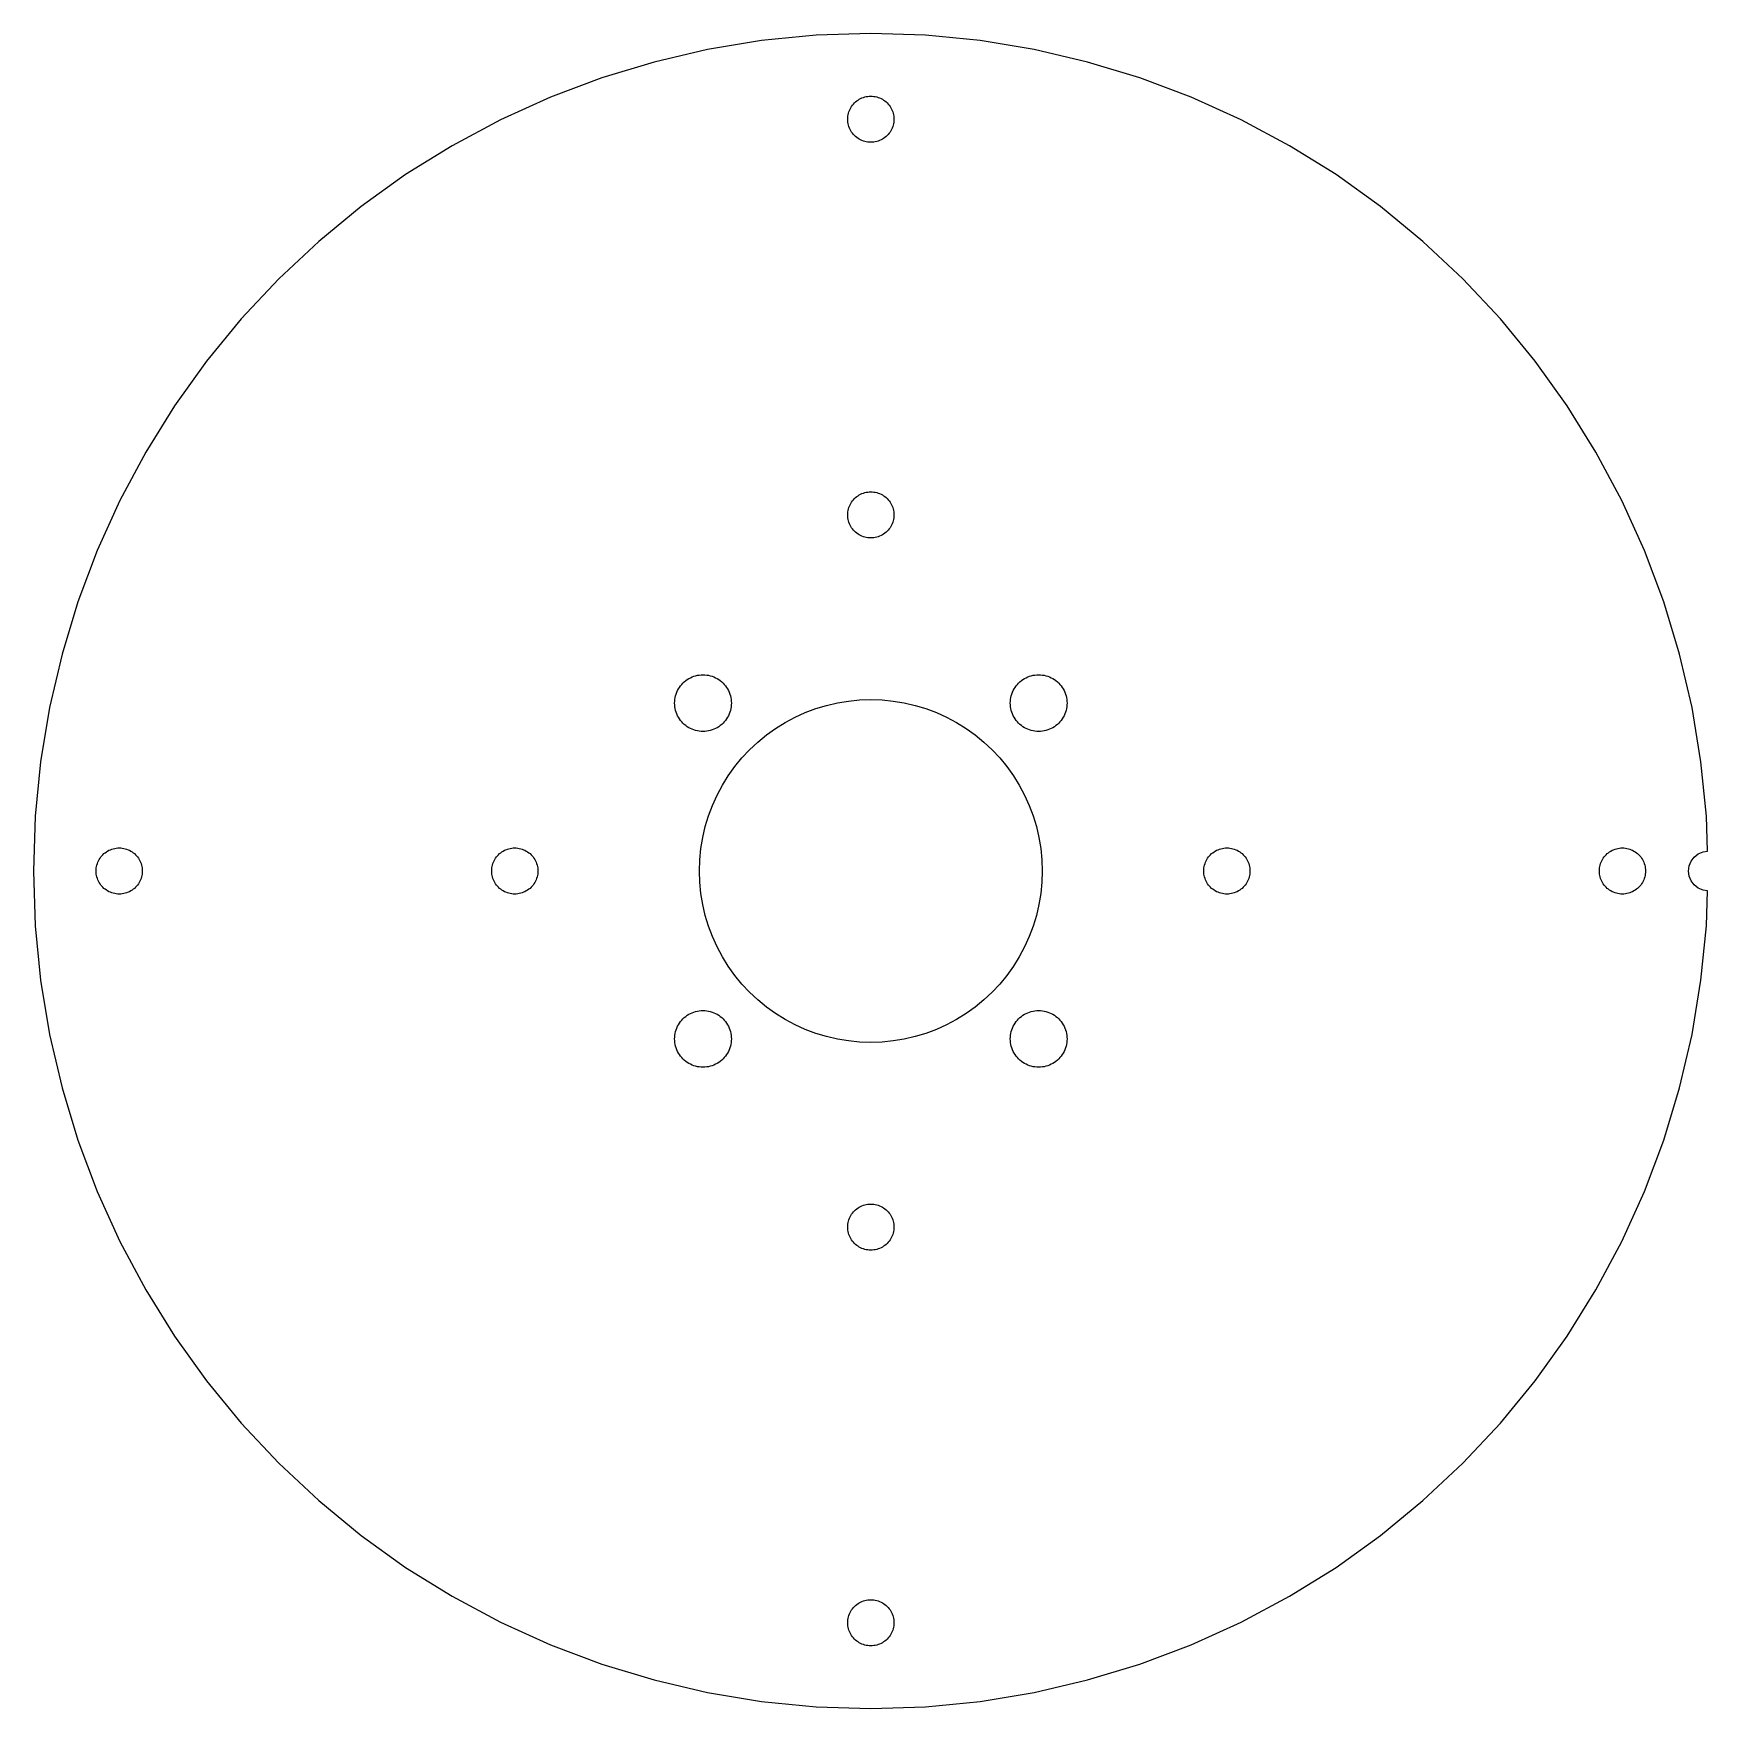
# Model space of a CAD drawing. Header units: metres. Extents: x -64 to 63, y -64 to 64.
import ezdxf

# ---------------------------------------------------------------- set-up
doc = ezdxf.new("R2010")
doc.units = ezdxf.units.M

msp = doc.modelspace()

# ---------------------------------------------------------------- linework, layer by layer
for p, q in [((0, 63.5), (-4.15309, 63.364)), ((4.15309, 63.364), (0, 63.5)), ((-12.3882, 62.2799), (-16.435, 61.3363)), ((-8.28841, 62.9567), (-12.3882, 62.2799)), ((-4.15309, 63.364), (-8.28841, 62.9567)), ((8.28841, 62.9567), (4.15309, 63.364)), ((12.3882, 62.2799), (8.28841, 62.9567)), ((16.435, 61.3363), (12.3882, 62.2799)), ((-16.435, 61.3363), (-20.4114, 60.1301)), ((20.4114, 60.1301), (16.435, 61.3363)), ((-20.4114, 60.1301), (-24.3004, 58.6663)), ((24.3004, 58.6663), (20.4114, 60.1301)), ((-24.3004, 58.6663), (-28.0853, 56.9514)), ((-1.06532, 58.3884), (-0.972244, 58.4551)), ((-0.972244, 58.4551), (-0.875, 58.5155)), ((-0.875, 58.5155), (-0.774002, 58.5695)), ((-0.774002, 58.5695), (-0.669693, 58.6168)), ((-0.669693, 58.6168), (-0.562515, 58.6571)), ((-0.562515, 58.6571), (-0.452927, 58.6904)), ((-0.452927, 58.6904), (-0.3414, 58.7164)), ((-0.3414, 58.7164), (-0.228409, 58.735)), ((-0.228409, 58.735), (-0.114441, 58.7462)), ((-0.114441, 58.7462), (0, 58.75)), ((0, 58.75), (0.114441, 58.7462)), ((0.114441, 58.7462), (0.228409, 58.735)), ((0.228409, 58.735), (0.3414, 58.7164)), ((0.3414, 58.7164), (0.452927, 58.6904)), ((0.452927, 58.6904), (0.562515, 58.6571)), ((0.562515, 58.6571), (0.669693, 58.6168)), ((0.669693, 58.6168), (0.774002, 58.5695)), ((0.774002, 58.5695), (0.875, 58.5155)), ((0.875, 58.5155), (0.972244, 58.4551)), ((0.972244, 58.4551), (1.06532, 58.3884)), ((28.0853, 56.9514), (24.3004, 58.6663)), ((-1.74625, 57.1144), (-1.73502, 57.2284)), ((-1.73502, 57.2284), (-1.71637, 57.3414)), ((-1.71637, 57.3414), (-1.69037, 57.4529)), ((-1.69037, 57.4529), (-1.65712, 57.5625)), ((-1.65712, 57.5625), (-1.61678, 57.6697)), ((-1.61678, 57.6697), (-1.56952, 57.774)), ((-1.56952, 57.774), (-1.51553, 57.875)), ((-1.51553, 57.875), (-1.45506, 57.9722)), ((-1.45506, 57.9722), (-1.38837, 58.0653)), ((-1.38837, 58.0653), (-1.31572, 58.1539)), ((-1.31572, 58.1539), (-1.23743, 58.2374)), ((-1.23743, 58.2374), (-1.15385, 58.3157)), ((-1.15385, 58.3157), (-1.06532, 58.3884)), ((1.06532, 58.3884), (1.15385, 58.3157)), ((1.15385, 58.3157), (1.23743, 58.2374)), ((1.23743, 58.2374), (1.31572, 58.1539)), ((1.31572, 58.1539), (1.38837, 58.0653)), ((1.38837, 58.0653), (1.45506, 57.9722)), ((1.45506, 57.9722), (1.51553, 57.875)), ((1.51553, 57.875), (1.56952, 57.774)), ((1.56952, 57.774), (1.61678, 57.6697)), ((1.61678, 57.6697), (1.65712, 57.5625)), ((1.65712, 57.5625), (1.69037, 57.4529)), ((1.69037, 57.4529), (1.71637, 57.3414)), ((1.71637, 57.3414), (1.73502, 57.2284)), ((1.73502, 57.2284), (1.74625, 57.1144)), ((-28.0853, 56.9514), (-31.75, 54.9926)), ((-1.75, 57), (-1.74625, 57.1144)), ((-1.74625, 56.8855), (-1.75, 57)), ((-1.73502, 56.7716), (-1.74625, 56.8855)), ((-1.71637, 56.6586), (-1.73502, 56.7716)), ((-1.69037, 56.5471), (-1.71637, 56.6586)), ((-1.65712, 56.4375), (-1.69037, 56.5471)), ((-1.61678, 56.3303), (-1.65712, 56.4375)), ((-1.56952, 56.226), (-1.61678, 56.3303)), ((-1.51553, 56.125), (-1.56952, 56.226)), ((-1.45506, 56.0277), (-1.51553, 56.125)), ((-1.38837, 55.9347), (-1.45506, 56.0277)), ((-1.31572, 55.8461), (-1.38837, 55.9347)), ((1.38837, 55.9347), (1.31572, 55.8461)), ((1.45506, 56.0277), (1.38837, 55.9347)), ((1.51553, 56.125), (1.45506, 56.0277)), ((1.56952, 56.226), (1.51553, 56.125)), ((1.61678, 56.3303), (1.56952, 56.226)), ((1.65712, 56.4375), (1.61678, 56.3303)), ((1.69037, 56.5471), (1.65712, 56.4375)), ((1.71637, 56.6586), (1.69037, 56.5471)), ((1.73502, 56.7716), (1.71637, 56.6586)), ((1.74625, 56.8855), (1.73502, 56.7716)), ((1.74625, 57.1144), (1.75, 57)), ((1.75, 57), (1.74625, 56.8855)), ((31.75, 54.9926), (28.0853, 56.9514)), ((-31.75, 54.9926), (-35.2787, 52.7983)), ((-1.23743, 55.7626), (-1.31572, 55.8461)), ((-1.15385, 55.6843), (-1.23743, 55.7626)), ((-1.06532, 55.6116), (-1.15385, 55.6843)), ((-0.972244, 55.5449), (-1.06532, 55.6116)), ((-0.875, 55.4845), (-0.972244, 55.5449)), ((-0.774002, 55.4305), (-0.875, 55.4845)), ((-0.669693, 55.3832), (-0.774002, 55.4305)), ((-0.562515, 55.3429), (-0.669693, 55.3832)), ((-0.452927, 55.3096), (-0.562515, 55.3429)), ((-0.3414, 55.2836), (-0.452927, 55.3096)), ((-0.228409, 55.265), (-0.3414, 55.2836)), ((-0.114441, 55.2537), (-0.228409, 55.265)), ((0, 55.25), (-0.114441, 55.2537)), ((0.114441, 55.2537), (0, 55.25)), ((0.228409, 55.265), (0.114441, 55.2537)), ((0.3414, 55.2836), (0.228409, 55.265)), ((0.452927, 55.3096), (0.3414, 55.2836)), ((0.562515, 55.3429), (0.452927, 55.3096)), ((0.669693, 55.3832), (0.562515, 55.3429)), ((0.774002, 55.4305), (0.669693, 55.3832)), ((0.875, 55.4845), (0.774002, 55.4305)), ((0.972244, 55.5449), (0.875, 55.4845)), ((1.06532, 55.6116), (0.972244, 55.5449)), ((1.15385, 55.6843), (1.06532, 55.6116)), ((1.23743, 55.7626), (1.15385, 55.6843)), ((1.31572, 55.8461), (1.23743, 55.7626)), ((35.2787, 52.7983), (31.75, 54.9926)), ((-35.2787, 52.7983), (-38.6563, 50.3779)), ((38.6563, 50.3779), (35.2787, 52.7983)), ((-38.6563, 50.3779), (-41.8685, 47.7418)), ((41.8685, 47.7418), (38.6563, 50.3779)), ((-41.8685, 47.7418), (-44.9013, 44.9013)), ((44.9013, 44.9013), (41.8685, 47.7418)), ((-44.9013, 44.9013), (-47.7418, 41.8685)), ((47.7418, 41.8685), (44.9013, 44.9013)), ((-47.7418, 41.8685), (-50.3779, 38.6563)), ((50.3779, 38.6563), (47.7418, 41.8685)), ((-50.3779, 38.6563), (-52.7983, 35.2787)), ((52.7983, 35.2787), (50.3779, 38.6563)), ((-52.7983, 35.2787), (-54.9926, 31.75)), ((54.9926, 31.75), (52.7983, 35.2787)), ((-54.9926, 31.75), (-56.9514, 28.0853)), ((56.9514, 28.0853), (54.9926, 31.75)), ((-56.9514, 28.0853), (-58.6663, 24.3004)), ((-1.51553, 27.875), (-1.45506, 27.9722)), ((-1.45506, 27.9722), (-1.38837, 28.0653)), ((-1.38837, 28.0653), (-1.31572, 28.1539)), ((-1.31572, 28.1539), (-1.23743, 28.2374)), ((-1.23743, 28.2374), (-1.15385, 28.3157)), ((-1.15385, 28.3157), (-1.06532, 28.3884)), ((-1.06532, 28.3884), (-0.972244, 28.4551)), ((-0.972244, 28.4551), (-0.875, 28.5155)), ((-0.875, 28.5155), (-0.774002, 28.5695)), ((-0.774002, 28.5695), (-0.669693, 28.6168)), ((-0.669693, 28.6168), (-0.562515, 28.6571)), ((-0.562515, 28.6571), (-0.452927, 28.6904)), ((-0.452927, 28.6904), (-0.3414, 28.7164)), ((-0.3414, 28.7164), (-0.228409, 28.735)), ((-0.228409, 28.735), (-0.114441, 28.7462)), ((-0.114441, 28.7462), (0, 28.75)), ((0, 28.75), (0.114441, 28.7462)), ((0.114441, 28.7462), (0.228409, 28.735)), ((0.228409, 28.735), (0.3414, 28.7164)), ((0.3414, 28.7164), (0.452927, 28.6904)), ((0.452927, 28.6904), (0.562515, 28.6571)), ((0.562515, 28.6571), (0.669693, 28.6168)), ((0.669693, 28.6168), (0.774002, 28.5695)), ((0.774002, 28.5695), (0.875, 28.5155)), ((0.875, 28.5155), (0.972244, 28.4551)), ((0.972244, 28.4551), (1.06532, 28.3884)), ((1.06532, 28.3884), (1.15385, 28.3157)), ((1.15385, 28.3157), (1.23743, 28.2374)), ((1.23743, 28.2374), (1.31572, 28.1539)), ((1.31572, 28.1539), (1.38837, 28.0653)), ((1.38837, 28.0653), (1.45506, 27.9722)), ((1.45506, 27.9722), (1.51553, 27.875)), ((58.6663, 24.3004), (56.9514, 28.0853)), ((-1.75, 27), (-1.74625, 27.1144)), ((-1.74625, 26.8855), (-1.75, 27)), ((-1.74625, 27.1144), (-1.73502, 27.2284)), ((-1.73502, 26.7716), (-1.74625, 26.8855)), ((-1.73502, 27.2284), (-1.71637, 27.3414)), ((-1.71637, 26.6586), (-1.73502, 26.7716)), ((-1.71637, 27.3414), (-1.69037, 27.4529)), ((-1.69037, 27.4529), (-1.65712, 27.5625)), ((-1.65712, 27.5625), (-1.61678, 27.6697)), ((-1.61678, 27.6697), (-1.56952, 27.774)), ((-1.56952, 27.774), (-1.51553, 27.875)), ((1.51553, 27.875), (1.56952, 27.774)), ((1.56952, 27.774), (1.61678, 27.6697)), ((1.61678, 27.6697), (1.65712, 27.5625)), ((1.65712, 27.5625), (1.69037, 27.4529)), ((1.69037, 27.4529), (1.71637, 27.3414)), ((1.71637, 27.3414), (1.73502, 27.2284)), ((1.73502, 26.7716), (1.71637, 26.6586)), ((1.73502, 27.2284), (1.74625, 27.1144)), ((1.74625, 26.8855), (1.73502, 26.7716)), ((1.74625, 27.1144), (1.75, 27)), ((1.75, 27), (1.74625, 26.8855)), ((-1.69037, 26.5471), (-1.71637, 26.6586)), ((-1.65712, 26.4375), (-1.69037, 26.5471)), ((-1.61678, 26.3303), (-1.65712, 26.4375)), ((-1.56952, 26.226), (-1.61678, 26.3303)), ((-1.51553, 26.125), (-1.56952, 26.226)), ((-1.45506, 26.0277), (-1.51553, 26.125)), ((-1.38837, 25.9347), (-1.45506, 26.0277)), ((-1.31572, 25.8461), (-1.38837, 25.9347)), ((-1.23743, 25.7626), (-1.31572, 25.8461)), ((-1.15385, 25.6843), (-1.23743, 25.7626)), ((-1.06532, 25.6116), (-1.15385, 25.6843)), ((-0.972244, 25.5449), (-1.06532, 25.6116)), ((-0.875, 25.4845), (-0.972244, 25.5449)), ((-0.774002, 25.4305), (-0.875, 25.4845)), ((-0.669693, 25.3832), (-0.774002, 25.4305)), ((0.774002, 25.4305), (0.669693, 25.3832)), ((0.875, 25.4845), (0.774002, 25.4305)), ((0.972244, 25.5449), (0.875, 25.4845)), ((1.06532, 25.6116), (0.972244, 25.5449)), ((1.15385, 25.6843), (1.06532, 25.6116)), ((1.23743, 25.7626), (1.15385, 25.6843)), ((1.31572, 25.8461), (1.23743, 25.7626)), ((1.38837, 25.9347), (1.31572, 25.8461)), ((1.45506, 26.0277), (1.38837, 25.9347)), ((1.51553, 26.125), (1.45506, 26.0277)), ((1.56952, 26.226), (1.51553, 26.125)), ((1.61678, 26.3303), (1.56952, 26.226)), ((1.65712, 26.4375), (1.61678, 26.3303)), ((1.69037, 26.5471), (1.65712, 26.4375)), ((1.71637, 26.6586), (1.69037, 26.5471)), ((-58.6663, 24.3004), (-60.1301, 20.4114)), ((-0.562515, 25.3429), (-0.669693, 25.3832)), ((-0.452927, 25.3096), (-0.562515, 25.3429)), ((-0.3414, 25.2836), (-0.452927, 25.3096)), ((-0.228409, 25.265), (-0.3414, 25.2836)), ((-0.114441, 25.2537), (-0.228409, 25.265)), ((0, 25.25), (-0.114441, 25.2537)), ((0.114441, 25.2537), (0, 25.25)), ((0.228409, 25.265), (0.114441, 25.2537)), ((0.3414, 25.2836), (0.228409, 25.265)), ((0.452927, 25.3096), (0.3414, 25.2836)), ((0.562515, 25.3429), (0.452927, 25.3096)), ((0.669693, 25.3832), (0.562515, 25.3429)), ((60.1301, 20.4114), (58.6663, 24.3004)), ((-60.1301, 20.4114), (-61.3363, 16.435)), ((61.3363, 16.435), (60.1301, 20.4114)), ((-61.3363, 16.435), (-62.2799, 12.3882)), ((62.2799, 12.3882), (61.3363, 16.435)), ((-14.5156, 13.9224), (-14.4336, 14.0368)), ((-14.4336, 14.0368), (-14.3444, 14.1455)), ((-14.3444, 14.1455), (-14.2482, 14.2482)), ((-14.2482, 14.2482), (-14.1455, 14.3444)), ((-14.1455, 14.3444), (-14.0368, 14.4336)), ((-14.0368, 14.4336), (-13.9224, 14.5156)), ((-13.9224, 14.5156), (-13.8029, 14.5899)), ((-13.8029, 14.5899), (-13.6788, 14.6562)), ((-13.6788, 14.6562), (-13.5507, 14.7142)), ((-13.5507, 14.7142), (-13.419, 14.7638)), ((-13.419, 14.7638), (-13.2844, 14.8047)), ((-13.2844, 14.8047), (-13.1474, 14.8366)), ((-13.1474, 14.8366), (-13.0085, 14.8595)), ((-13.0085, 14.8595), (-12.8685, 14.8733)), ((-12.8685, 14.8733), (-12.7279, 14.8779)), ((-12.7279, 14.8779), (-12.5873, 14.8733)), ((-12.5873, 14.8733), (-12.4473, 14.8595)), ((-12.4473, 14.8595), (-12.3085, 14.8366)), ((-12.3085, 14.8366), (-12.1714, 14.8047)), ((-12.1714, 14.8047), (-12.0368, 14.7638)), ((-12.0368, 14.7638), (-11.9052, 14.7142)), ((-11.9052, 14.7142), (-11.777, 14.6562)), ((-11.777, 14.6562), (-11.6529, 14.5899)), ((-11.6529, 14.5899), (-11.5334, 14.5156)), ((-11.5334, 14.5156), (-11.4191, 14.4336)), ((-11.4191, 14.4336), (-11.3103, 14.3444)), ((-11.3103, 14.3444), (-11.2076, 14.2482)), ((-11.2076, 14.2482), (-11.1115, 14.1455)), ((-11.1115, 14.1455), (-11.0222, 14.0368)), ((-11.0222, 14.0368), (-10.9403, 13.9224)), ((10.9403, 13.9224), (11.0222, 14.0368)), ((11.0222, 14.0368), (11.1115, 14.1455)), ((11.1115, 14.1455), (11.2076, 14.2482)), ((11.2076, 14.2482), (11.3103, 14.3444)), ((11.3103, 14.3444), (11.4191, 14.4336)), ((11.4191, 14.4336), (11.5334, 14.5156)), ((11.5334, 14.5156), (11.6529, 14.5899)), ((11.6529, 14.5899), (11.777, 14.6562)), ((11.777, 14.6562), (11.9052, 14.7142)), ((11.9052, 14.7142), (12.0368, 14.7638)), ((12.0368, 14.7638), (12.1714, 14.8047)), ((12.1714, 14.8047), (12.3085, 14.8366)), ((12.3085, 14.8366), (12.4473, 14.8595)), ((12.4473, 14.8595), (12.5873, 14.8733)), ((12.5873, 14.8733), (12.7279, 14.8779)), ((12.7279, 14.8779), (12.8685, 14.8733)), ((12.8685, 14.8733), (13.0085, 14.8595)), ((13.0085, 14.8595), (13.1474, 14.8366)), ((13.1474, 14.8366), (13.2844, 14.8047)), ((13.2844, 14.8047), (13.419, 14.7638)), ((13.419, 14.7638), (13.5507, 14.7142)), ((13.5507, 14.7142), (13.6788, 14.6562)), ((13.6788, 14.6562), (13.8029, 14.5899)), ((13.8029, 14.5899), (13.9224, 14.5156)), ((13.9224, 14.5156), (14.0368, 14.4336)), ((14.0368, 14.4336), (14.1455, 14.3444)), ((14.1455, 14.3444), (14.2482, 14.2482)), ((14.2482, 14.2482), (14.3444, 14.1455)), ((14.3444, 14.1455), (14.4336, 14.0368)), ((14.4336, 14.0368), (14.5156, 13.9224)), ((-14.8779, 12.7279), (-14.8733, 12.8685)), ((-14.8733, 12.5873), (-14.8779, 12.7279)), ((-14.8733, 12.8685), (-14.8595, 13.0085)), ((-14.8595, 13.0085), (-14.8366, 13.1474)), ((-14.8366, 13.1474), (-14.8047, 13.2844)), ((-14.8047, 13.2844), (-14.7638, 13.419)), ((-14.7638, 13.419), (-14.7142, 13.5507)), ((-14.7142, 13.5507), (-14.6562, 13.6788)), ((-14.6562, 13.6788), (-14.5899, 13.8029)), ((-14.5899, 13.8029), (-14.5156, 13.9224)), ((-10.9403, 13.9224), (-10.866, 13.8029)), ((-10.866, 13.8029), (-10.7996, 13.6788)), ((-10.7996, 13.6788), (-10.7416, 13.5507)), ((-10.7416, 13.5507), (-10.692, 13.419)), ((-10.692, 13.419), (-10.6512, 13.2844)), ((-10.6512, 13.2844), (-10.6192, 13.1474)), ((-10.6192, 13.1474), (-10.5963, 13.0085)), ((-10.5963, 13.0085), (-10.5825, 12.8685)), ((-10.5825, 12.8685), (-10.5779, 12.7279)), ((-10.5779, 12.7279), (-10.5825, 12.5873)), ((-3.36464, 12.557), (-2.53616, 12.7502)), ((-2.53616, 12.7502), (-1.69684, 12.8888)), ((-1.69684, 12.8888), (-0.850235, 12.9722)), ((-0.850235, 12.9722), (0, 13)), ((0, 13), (0.850235, 12.9722)), ((0.850235, 12.9722), (1.69684, 12.8888)), ((1.69684, 12.8888), (2.53616, 12.7502)), ((2.53616, 12.7502), (3.36464, 12.557)), ((10.5779, 12.7279), (10.5825, 12.8685)), ((10.5825, 12.5873), (10.5779, 12.7279)), ((10.5825, 12.8685), (10.5963, 13.0085)), ((10.5963, 13.0085), (10.6192, 13.1474)), ((10.6192, 13.1474), (10.6512, 13.2844)), ((10.6512, 13.2844), (10.692, 13.419)), ((10.692, 13.419), (10.7416, 13.5507)), ((10.7416, 13.5507), (10.7996, 13.6788)), ((10.7996, 13.6788), (10.866, 13.8029)), ((10.866, 13.8029), (10.9403, 13.9224)), ((14.5156, 13.9224), (14.5899, 13.8029)), ((14.5899, 13.8029), (14.6562, 13.6788)), ((14.6562, 13.6788), (14.7142, 13.5507)), ((14.7142, 13.5507), (14.7638, 13.419)), ((14.7638, 13.419), (14.8047, 13.2844)), ((14.8047, 13.2844), (14.8366, 13.1474)), ((14.8366, 13.1474), (14.8595, 13.0085)), ((14.8595, 13.0085), (14.8733, 12.8685)), ((14.8733, 12.8685), (14.8779, 12.7279)), ((14.8779, 12.7279), (14.8733, 12.5873)), ((-62.2799, 12.3882), (-62.9567, 8.28841)), ((-14.8595, 12.4473), (-14.8733, 12.5873)), ((-14.8366, 12.3085), (-14.8595, 12.4473)), ((-14.8047, 12.1714), (-14.8366, 12.3085)), ((-14.7638, 12.0368), (-14.8047, 12.1714)), ((-14.7142, 11.9052), (-14.7638, 12.0368)), ((-14.6562, 11.777), (-14.7142, 11.9052)), ((-14.5899, 11.6529), (-14.6562, 11.777)), ((-14.5156, 11.5334), (-14.5899, 11.6529)), ((-14.4336, 11.4191), (-14.5156, 11.5334)), ((-10.9403, 11.5334), (-11.0222, 11.4191)), ((-10.866, 11.6529), (-10.9403, 11.5334)), ((-10.7996, 11.777), (-10.866, 11.6529)), ((-10.7416, 11.9052), (-10.7996, 11.777)), ((-10.692, 12.0368), (-10.7416, 11.9052)), ((-10.6512, 12.1714), (-10.692, 12.0368)), ((-10.6192, 12.3085), (-10.6512, 12.1714)), ((-10.5963, 12.4473), (-10.6192, 12.3085)), ((-10.5825, 12.5873), (-10.5963, 12.4473)), ((-6.5, 11.2583), (-5.74974, 11.6593)), ((-5.74974, 11.6593), (-4.97488, 12.0104)), ((-4.97488, 12.0104), (-4.17871, 12.3101)), ((-4.17871, 12.3101), (-3.36464, 12.557)), ((3.36464, 12.557), (4.17871, 12.3101)), ((4.17871, 12.3101), (4.97488, 12.0104)), ((4.97488, 12.0104), (5.74974, 11.6593)), ((5.74974, 11.6593), (6.5, 11.2583)), ((10.5963, 12.4473), (10.5825, 12.5873)), ((10.6192, 12.3085), (10.5963, 12.4473)), ((10.6512, 12.1714), (10.6192, 12.3085)), ((10.692, 12.0368), (10.6512, 12.1714)), ((10.7416, 11.9052), (10.692, 12.0368)), ((10.7996, 11.777), (10.7416, 11.9052)), ((10.866, 11.6529), (10.7996, 11.777)), ((10.9403, 11.5334), (10.866, 11.6529)), ((11.0222, 11.4191), (10.9403, 11.5334)), ((14.5156, 11.5334), (14.4336, 11.4191)), ((14.5899, 11.6529), (14.5156, 11.5334)), ((14.6562, 11.777), (14.5899, 11.6529)), ((14.7142, 11.9052), (14.6562, 11.777)), ((14.7638, 12.0368), (14.7142, 11.9052)), ((14.8047, 12.1714), (14.7638, 12.0368)), ((14.8366, 12.3085), (14.8047, 12.1714)), ((14.8595, 12.4473), (14.8366, 12.3085)), ((14.8733, 12.5873), (14.8595, 12.4473)), ((62.9567, 8.28841), (62.2799, 12.3882)), ((-14.3444, 11.3103), (-14.4336, 11.4191)), ((-14.2482, 11.2076), (-14.3444, 11.3103)), ((-14.1455, 11.1115), (-14.2482, 11.2076)), ((-14.0368, 11.0222), (-14.1455, 11.1115)), ((-13.9224, 10.9403), (-14.0368, 11.0222)), ((-13.8029, 10.866), (-13.9224, 10.9403)), ((-13.6788, 10.7996), (-13.8029, 10.866)), ((-13.5507, 10.7416), (-13.6788, 10.7996)), ((-13.419, 10.692), (-13.5507, 10.7416)), ((-13.2844, 10.6512), (-13.419, 10.692)), ((-13.1474, 10.6192), (-13.2844, 10.6512)), ((-13.0085, 10.5963), (-13.1474, 10.6192)), ((-12.8685, 10.5825), (-13.0085, 10.5963)), ((-12.7279, 10.5779), (-12.8685, 10.5825)), ((-12.5873, 10.5825), (-12.7279, 10.5779)), ((-12.4473, 10.5963), (-12.5873, 10.5825)), ((-12.3085, 10.6192), (-12.4473, 10.5963)), ((-12.1714, 10.6512), (-12.3085, 10.6192)), ((-12.0368, 10.692), (-12.1714, 10.6512)), ((-11.9052, 10.7416), (-12.0368, 10.692)), ((-11.777, 10.7996), (-11.9052, 10.7416)), ((-11.6529, 10.866), (-11.777, 10.7996)), ((-11.5334, 10.9403), (-11.6529, 10.866)), ((-11.4191, 11.0222), (-11.5334, 10.9403)), ((-11.3103, 11.1115), (-11.4191, 11.0222)), ((-11.2076, 11.2076), (-11.3103, 11.1115)), ((-11.1115, 11.3103), (-11.2076, 11.2076)), ((-11.0222, 11.4191), (-11.1115, 11.3103)), ((-8.57149, 9.77391), (-7.91389, 10.3136)), ((-7.91389, 10.3136), (-7.22241, 10.8091)), ((-7.22241, 10.8091), (-6.5, 11.2583)), ((6.5, 11.2583), (7.22241, 10.8091)), ((7.22241, 10.8091), (7.91389, 10.3136)), ((7.91389, 10.3136), (8.57149, 9.77391)), ((11.1115, 11.3103), (11.0222, 11.4191)), ((11.2076, 11.2076), (11.1115, 11.3103)), ((11.3103, 11.1115), (11.2076, 11.2076)), ((11.4191, 11.0222), (11.3103, 11.1115)), ((11.5334, 10.9403), (11.4191, 11.0222)), ((11.6529, 10.866), (11.5334, 10.9403)), ((11.777, 10.7996), (11.6529, 10.866)), ((11.9052, 10.7416), (11.777, 10.7996)), ((12.0368, 10.692), (11.9052, 10.7416)), ((12.1714, 10.6512), (12.0368, 10.692)), ((12.3085, 10.6192), (12.1714, 10.6512)), ((12.4473, 10.5963), (12.3085, 10.6192)), ((12.5873, 10.5825), (12.4473, 10.5963)), ((12.7279, 10.5779), (12.5873, 10.5825)), ((12.8685, 10.5825), (12.7279, 10.5779)), ((13.0085, 10.5963), (12.8685, 10.5825)), ((13.1474, 10.6192), (13.0085, 10.5963)), ((13.2844, 10.6512), (13.1474, 10.6192)), ((13.419, 10.692), (13.2844, 10.6512)), ((13.5507, 10.7416), (13.419, 10.692)), ((13.6788, 10.7996), (13.5507, 10.7416)), ((13.8029, 10.866), (13.6788, 10.7996)), ((13.9224, 10.9403), (13.8029, 10.866)), ((14.0368, 11.0222), (13.9224, 10.9403)), ((14.1455, 11.1115), (14.0368, 11.0222)), ((14.2482, 11.2076), (14.1455, 11.1115)), ((14.3444, 11.3103), (14.2482, 11.2076)), ((14.4336, 11.4191), (14.3444, 11.3103)), ((-9.77391, 8.57149), (-9.19238, 9.19238)), ((-9.19238, 9.19238), (-8.57149, 9.77391)), ((8.57149, 9.77391), (9.19238, 9.19238)), ((9.19238, 9.19238), (9.77391, 8.57149)), ((-62.9567, 8.28841), (-63.364, 4.15309)), ((-10.8091, 7.22241), (-10.3136, 7.91389)), ((-10.3136, 7.91389), (-9.77391, 8.57149)), ((9.77391, 8.57149), (10.3136, 7.91389)), ((10.3136, 7.91389), (10.8091, 7.22241)), ((63.364, 4.15309), (62.9567, 8.28841)), ((-11.6593, 5.74974), (-11.2583, 6.5)), ((-11.2583, 6.5), (-10.8091, 7.22241)), ((10.8091, 7.22241), (11.2583, 6.5)), ((11.2583, 6.5), (11.6593, 5.74974)), ((-12.0104, 4.97488), (-11.6593, 5.74974)), ((11.6593, 5.74974), (12.0104, 4.97488)), ((-63.364, 4.15309), (-63.5, 0)), ((-12.557, 3.36464), (-12.3101, 4.17871)), ((-12.3101, 4.17871), (-12.0104, 4.97488)), ((12.0104, 4.97488), (12.3101, 4.17871)), ((12.3101, 4.17871), (12.557, 3.36464)), ((63.4511, 1.49356), (63.364, 4.15309)), ((-12.7502, 2.53616), (-12.557, 3.36464)), ((12.557, 3.36464), (12.7502, 2.53616)), ((-58.2374, 1.23743), (-58.1539, 1.31572)), ((-58.1539, 1.31572), (-58.0653, 1.38837)), ((-58.0653, 1.38837), (-57.9722, 1.45506)), ((-57.9722, 1.45506), (-57.875, 1.51553)), ((-57.875, 1.51553), (-57.774, 1.56952)), ((-57.774, 1.56952), (-57.6697, 1.61678)), ((-57.6697, 1.61678), (-57.5625, 1.65712)), ((-57.5625, 1.65712), (-57.4529, 1.69037)), ((-57.4529, 1.69037), (-57.3414, 1.71637)), ((-57.3414, 1.71637), (-57.2284, 1.73502)), ((-57.2284, 1.73502), (-57.1144, 1.74625)), ((-57.1144, 1.74625), (-57, 1.75)), ((-57, 1.75), (-56.8855, 1.74625)), ((-56.8855, 1.74625), (-56.7716, 1.73502)), ((-56.7716, 1.73502), (-56.6586, 1.71637)), ((-56.6586, 1.71637), (-56.5471, 1.69037)), ((-56.5471, 1.69037), (-56.4375, 1.65712)), ((-56.4375, 1.65712), (-56.3303, 1.61678)), ((-56.3303, 1.61678), (-56.226, 1.56952)), ((-56.226, 1.56952), (-56.125, 1.51553)), ((-56.125, 1.51553), (-56.0277, 1.45506)), ((-56.0277, 1.45506), (-55.9347, 1.38837)), ((-55.9347, 1.38837), (-55.8461, 1.31572)), ((-55.8461, 1.31572), (-55.7626, 1.23743)), ((-28.2374, 1.23743), (-28.1539, 1.31572)), ((-28.1539, 1.31572), (-28.0653, 1.38837)), ((-28.0653, 1.38837), (-27.9722, 1.45506)), ((-27.9722, 1.45506), (-27.875, 1.51553)), ((-27.875, 1.51553), (-27.774, 1.56952)), ((-27.774, 1.56952), (-27.6697, 1.61678)), ((-27.6697, 1.61678), (-27.5625, 1.65712)), ((-27.5625, 1.65712), (-27.4529, 1.69037)), ((-27.4529, 1.69037), (-27.3414, 1.71637)), ((-27.3414, 1.71637), (-27.2284, 1.73502)), ((-27.2284, 1.73502), (-27.1144, 1.74625)), ((-27.1144, 1.74625), (-27, 1.75)), ((-27, 1.75), (-26.8855, 1.74625)), ((-26.8855, 1.74625), (-26.7716, 1.73502)), ((-26.7716, 1.73502), (-26.6586, 1.71637)), ((-26.6586, 1.71637), (-26.5471, 1.69037)), ((-26.5471, 1.69037), (-26.4375, 1.65712)), ((-26.4375, 1.65712), (-26.3303, 1.61678)), ((-26.3303, 1.61678), (-26.226, 1.56952)), ((-26.226, 1.56952), (-26.125, 1.51553)), ((-26.125, 1.51553), (-26.0277, 1.45506)), ((-26.0277, 1.45506), (-25.9347, 1.38837)), ((-25.9347, 1.38837), (-25.8461, 1.31572)), ((-25.8461, 1.31572), (-25.7626, 1.23743)), ((-12.9722, 0.850235), (-12.8888, 1.69684)), ((-12.8888, 1.69684), (-12.7502, 2.53616)), ((12.7502, 2.53616), (12.8888, 1.69684)), ((12.8888, 1.69684), (12.9722, 0.850235)), ((25.7626, 1.23743), (25.8461, 1.31572)), ((25.8461, 1.31572), (25.9347, 1.38837)), ((25.9347, 1.38837), (26.0277, 1.45506)), ((26.0277, 1.45506), (26.125, 1.51553)), ((26.125, 1.51553), (26.226, 1.56952)), ((26.226, 1.56952), (26.3303, 1.61678)), ((26.3303, 1.61678), (26.4375, 1.65712)), ((26.4375, 1.65712), (26.5471, 1.69037)), ((26.5471, 1.69037), (26.6586, 1.71637)), ((26.6586, 1.71637), (26.7716, 1.73502)), ((26.7716, 1.73502), (26.8855, 1.74625)), ((26.8855, 1.74625), (27, 1.75)), ((27, 1.75), (27.1144, 1.74625)), ((27.1144, 1.74625), (27.2284, 1.73502)), ((27.2284, 1.73502), (27.3414, 1.71637)), ((27.3414, 1.71637), (27.4529, 1.69037)), ((27.4529, 1.69037), (27.5625, 1.65712)), ((27.5625, 1.65712), (27.6697, 1.61678)), ((27.6697, 1.61678), (27.774, 1.56952)), ((27.774, 1.56952), (27.875, 1.51553)), ((27.875, 1.51553), (27.9722, 1.45506)), ((27.9722, 1.45506), (28.0653, 1.38837)), ((28.0653, 1.38837), (28.1539, 1.31572)), ((28.1539, 1.31572), (28.2374, 1.23743)), ((55.7626, 1.23743), (55.8461, 1.31572)), ((55.8461, 1.31572), (55.9347, 1.38837)), ((55.9347, 1.38837), (56.0277, 1.45506)), ((56.0277, 1.45506), (56.125, 1.51553)), ((56.125, 1.51553), (56.226, 1.56952)), ((56.226, 1.56952), (56.3303, 1.61678)), ((56.3303, 1.61678), (56.4375, 1.65712)), ((56.4375, 1.65712), (56.5471, 1.69037)), ((56.5471, 1.69037), (56.6586, 1.71637)), ((56.6586, 1.71637), (56.7716, 1.73502)), ((56.7716, 1.73502), (56.8855, 1.74625)), ((56.8855, 1.74625), (57, 1.75)), ((57, 1.75), (57.1144, 1.74625)), ((57.1144, 1.74625), (57.2284, 1.73502)), ((57.2284, 1.73502), (57.3414, 1.71637)), ((57.3414, 1.71637), (57.4529, 1.69037)), ((57.4529, 1.69037), (57.5625, 1.65712)), ((57.5625, 1.65712), (57.6697, 1.61678)), ((57.6697, 1.61678), (57.774, 1.56952)), ((57.774, 1.56952), (57.875, 1.51553)), ((57.875, 1.51553), (57.9722, 1.45506)), ((57.9722, 1.45506), (58.0653, 1.38837)), ((58.0653, 1.38837), (58.1539, 1.31572)), ((58.1539, 1.31572), (58.2374, 1.23743)), ((62.4393, 1.06065), (62.75, 1.29903)), ((62.75, 1.29903), (63.1118, 1.44888)), ((63.1118, 1.44888), (63.4511, 1.49356)), ((-63.5, 0), (-63.364, -4.15309)), ((-58.75, 0), (-58.7462, 0.114441)), ((-58.7462, -0.114441), (-58.75, 0)), ((-58.7462, 0.114441), (-58.735, 0.228409)), ((-58.735, 0.228409), (-58.7164, 0.3414)), ((-58.7164, 0.3414), (-58.6904, 0.452927)), ((-58.6904, 0.452927), (-58.6571, 0.562515)), ((-58.6571, 0.562515), (-58.6168, 0.669693)), ((-58.6168, 0.669693), (-58.5695, 0.774002)), ((-58.5695, 0.774002), (-58.5155, 0.875)), ((-58.5155, 0.875), (-58.4551, 0.972244)), ((-58.4551, 0.972244), (-58.3884, 1.06532)), ((-58.3884, 1.06532), (-58.3157, 1.15385)), ((-58.3157, 1.15385), (-58.2374, 1.23743)), ((-55.7626, 1.23743), (-55.6843, 1.15385)), ((-55.6843, 1.15385), (-55.6116, 1.06532)), ((-55.6116, 1.06532), (-55.5449, 0.972244)), ((-55.5449, 0.972244), (-55.4845, 0.875)), ((-55.4845, 0.875), (-55.4305, 0.774002)), ((-55.4305, 0.774002), (-55.3832, 0.669693)), ((-55.3832, 0.669693), (-55.3429, 0.562515)), ((-55.3429, 0.562515), (-55.3096, 0.452927)), ((-55.3096, 0.452927), (-55.2836, 0.3414)), ((-55.2836, 0.3414), (-55.265, 0.228409)), ((-55.265, 0.228409), (-55.2537, 0.114441)), ((-55.2537, 0.114441), (-55.25, 0)), ((-55.25, 0), (-55.2537, -0.114441)), ((-28.75, 0), (-28.7462, 0.114441)), ((-28.7462, -0.114441), (-28.75, 0)), ((-28.7462, 0.114441), (-28.735, 0.228409)), ((-28.735, 0.228409), (-28.7164, 0.3414)), ((-28.7164, 0.3414), (-28.6904, 0.452927)), ((-28.6904, 0.452927), (-28.6571, 0.562515)), ((-28.6571, 0.562515), (-28.6168, 0.669693)), ((-28.6168, 0.669693), (-28.5695, 0.774002)), ((-28.5695, 0.774002), (-28.5155, 0.875)), ((-28.5155, 0.875), (-28.4551, 0.972244)), ((-28.4551, 0.972244), (-28.3884, 1.06532)), ((-28.3884, 1.06532), (-28.3157, 1.15385)), ((-28.3157, 1.15385), (-28.2374, 1.23743)), ((-25.7626, 1.23743), (-25.6843, 1.15385)), ((-25.6843, 1.15385), (-25.6116, 1.06532)), ((-25.6116, 1.06532), (-25.5449, 0.972244)), ((-25.5449, 0.972244), (-25.4845, 0.875)), ((-25.4845, 0.875), (-25.4305, 0.774002)), ((-25.4305, 0.774002), (-25.3832, 0.669693)), ((-25.3832, 0.669693), (-25.3429, 0.562515)), ((-25.3429, 0.562515), (-25.3096, 0.452927)), ((-25.3096, 0.452927), (-25.2836, 0.3414)), ((-25.2836, 0.3414), (-25.265, 0.228409)), ((-25.265, 0.228409), (-25.2537, 0.114441)), ((-25.2537, 0.114441), (-25.25, 0)), ((-25.25, 0), (-25.2537, -0.114441)), ((-13, 0), (-12.9722, 0.850235)), ((-12.9722, -0.850235), (-13, 0)), ((12.9722, 0.850235), (13, 0)), ((13, 0), (12.9722, -0.850235)), ((25.25, 0), (25.2537, 0.114441)), ((25.2537, -0.114441), (25.25, 0)), ((25.2537, 0.114441), (25.265, 0.228409)), ((25.265, 0.228409), (25.2836, 0.3414)), ((25.2836, 0.3414), (25.3096, 0.452927)), ((25.3096, 0.452927), (25.3429, 0.562515)), ((25.3429, 0.562515), (25.3832, 0.669693)), ((25.3832, 0.669693), (25.4305, 0.774002)), ((25.4305, 0.774002), (25.4845, 0.875)), ((25.4845, 0.875), (25.5449, 0.972244)), ((25.5449, 0.972244), (25.6116, 1.06532)), ((25.6116, 1.06532), (25.6843, 1.15385)), ((25.6843, 1.15385), (25.7626, 1.23743)), ((28.2374, 1.23743), (28.3157, 1.15385)), ((28.3157, 1.15385), (28.3884, 1.06532)), ((28.3884, 1.06532), (28.4551, 0.972244)), ((28.4551, 0.972244), (28.5155, 0.875)), ((28.5155, 0.875), (28.5695, 0.774002)), ((28.5695, 0.774002), (28.6168, 0.669693)), ((28.6168, 0.669693), (28.6571, 0.562515)), ((28.6571, 0.562515), (28.6904, 0.452927)), ((28.6904, 0.452927), (28.7164, 0.3414)), ((28.7164, 0.3414), (28.735, 0.228409)), ((28.735, 0.228409), (28.7462, 0.114441)), ((28.7462, 0.114441), (28.75, 0)), ((28.75, 0), (28.7462, -0.114441)), ((55.25, 0), (55.2537, 0.114441)), ((55.2537, -0.114441), (55.25, 0)), ((55.2537, 0.114441), (55.265, 0.228409)), ((55.265, 0.228409), (55.2836, 0.3414)), ((55.2836, 0.3414), (55.3096, 0.452927)), ((55.3096, 0.452927), (55.3429, 0.562515)), ((55.3429, 0.562515), (55.3832, 0.669693)), ((55.3832, 0.669693), (55.4305, 0.774002)), ((55.4305, 0.774002), (55.4845, 0.875)), ((55.4845, 0.875), (55.5449, 0.972244)), ((55.5449, 0.972244), (55.6116, 1.06532)), ((55.6116, 1.06532), (55.6843, 1.15385)), ((55.6843, 1.15385), (55.7626, 1.23743)), ((58.2374, 1.23743), (58.3157, 1.15385)), ((58.3157, 1.15385), (58.3884, 1.06532)), ((58.3884, 1.06532), (58.4551, 0.972244)), ((58.4551, 0.972244), (58.5155, 0.875)), ((58.5155, 0.875), (58.5695, 0.774002)), ((58.5695, 0.774002), (58.6168, 0.669693)), ((58.6168, 0.669693), (58.6571, 0.562515)), ((58.6571, 0.562515), (58.6904, 0.452927)), ((58.6904, 0.452927), (58.7164, 0.3414)), ((58.7164, 0.3414), (58.735, 0.228409)), ((58.735, 0.228409), (58.7462, 0.114441)), ((58.7462, 0.114441), (58.75, 0)), ((58.75, 0), (58.7462, -0.114441)), ((62, 0), (62.0511, 0.388214)), ((62.0511, -0.388214), (62, 0)), ((62.0511, 0.388214), (62.201, 0.75)), ((62.201, 0.75), (62.4393, 1.06065)), ((-58.735, -0.228409), (-58.7462, -0.114441)), ((-58.7164, -0.3414), (-58.735, -0.228409)), ((-58.6904, -0.452927), (-58.7164, -0.3414)), ((-58.6571, -0.562515), (-58.6904, -0.452927)), ((-58.6168, -0.669693), (-58.6571, -0.562515)), ((-58.5695, -0.774002), (-58.6168, -0.669693)), ((-58.5155, -0.875), (-58.5695, -0.774002)), ((-58.4551, -0.972244), (-58.5155, -0.875)), ((-58.3884, -1.06532), (-58.4551, -0.972244)), ((-58.3157, -1.15385), (-58.3884, -1.06532)), ((-58.2374, -1.23743), (-58.3157, -1.15385)), ((-58.1539, -1.31572), (-58.2374, -1.23743)), ((-55.7626, -1.23743), (-55.8461, -1.31572)), ((-55.6843, -1.15385), (-55.7626, -1.23743)), ((-55.6116, -1.06532), (-55.6843, -1.15385)), ((-55.5449, -0.972244), (-55.6116, -1.06532)), ((-55.4845, -0.875), (-55.5449, -0.972244)), ((-55.4305, -0.774002), (-55.4845, -0.875)), ((-55.3832, -0.669693), (-55.4305, -0.774002)), ((-55.3429, -0.562515), (-55.3832, -0.669693)), ((-55.3096, -0.452927), (-55.3429, -0.562515)), ((-55.2836, -0.3414), (-55.3096, -0.452927)), ((-55.265, -0.228409), (-55.2836, -0.3414)), ((-55.2537, -0.114441), (-55.265, -0.228409)), ((-28.735, -0.228409), (-28.7462, -0.114441)), ((-28.7164, -0.3414), (-28.735, -0.228409)), ((-28.6904, -0.452927), (-28.7164, -0.3414)), ((-28.6571, -0.562515), (-28.6904, -0.452927)), ((-28.6168, -0.669693), (-28.6571, -0.562515)), ((-28.5695, -0.774002), (-28.6168, -0.669693)), ((-28.5155, -0.875), (-28.5695, -0.774002)), ((-28.4551, -0.972244), (-28.5155, -0.875)), ((-28.3884, -1.06532), (-28.4551, -0.972244)), ((-28.3157, -1.15385), (-28.3884, -1.06532)), ((-28.2374, -1.23743), (-28.3157, -1.15385)), ((-28.1539, -1.31572), (-28.2374, -1.23743)), ((-25.7626, -1.23743), (-25.8461, -1.31572)), ((-25.6843, -1.15385), (-25.7626, -1.23743)), ((-25.6116, -1.06532), (-25.6843, -1.15385)), ((-25.5449, -0.972244), (-25.6116, -1.06532)), ((-25.4845, -0.875), (-25.5449, -0.972244)), ((-25.4305, -0.774002), (-25.4845, -0.875)), ((-25.3832, -0.669693), (-25.4305, -0.774002)), ((-25.3429, -0.562515), (-25.3832, -0.669693)), ((-25.3096, -0.452927), (-25.3429, -0.562515)), ((-25.2836, -0.3414), (-25.3096, -0.452927)), ((-25.265, -0.228409), (-25.2836, -0.3414)), ((-25.2537, -0.114441), (-25.265, -0.228409)), ((-12.8888, -1.69684), (-12.9722, -0.850235)), ((12.9722, -0.850235), (12.8888, -1.69684)), ((25.265, -0.228409), (25.2537, -0.114441)), ((25.2836, -0.3414), (25.265, -0.228409)), ((25.3096, -0.452927), (25.2836, -0.3414)), ((25.3429, -0.562515), (25.3096, -0.452927)), ((25.3832, -0.669693), (25.3429, -0.562515)), ((25.4305, -0.774002), (25.3832, -0.669693)), ((25.4845, -0.875), (25.4305, -0.774002)), ((25.5449, -0.972244), (25.4845, -0.875)), ((25.6116, -1.06532), (25.5449, -0.972244)), ((25.6843, -1.15385), (25.6116, -1.06532)), ((25.7626, -1.23743), (25.6843, -1.15385)), ((25.8461, -1.31572), (25.7626, -1.23743)), ((28.2374, -1.23743), (28.1539, -1.31572)), ((28.3157, -1.15385), (28.2374, -1.23743)), ((28.3884, -1.06532), (28.3157, -1.15385)), ((28.4551, -0.972244), (28.3884, -1.06532)), ((28.5155, -0.875), (28.4551, -0.972244)), ((28.5695, -0.774002), (28.5155, -0.875)), ((28.6168, -0.669693), (28.5695, -0.774002)), ((28.6571, -0.562515), (28.6168, -0.669693)), ((28.6904, -0.452927), (28.6571, -0.562515)), ((28.7164, -0.3414), (28.6904, -0.452927)), ((28.735, -0.228409), (28.7164, -0.3414)), ((28.7462, -0.114441), (28.735, -0.228409)), ((55.265, -0.228409), (55.2537, -0.114441)), ((55.2836, -0.3414), (55.265, -0.228409)), ((55.3096, -0.452927), (55.2836, -0.3414)), ((55.3429, -0.562515), (55.3096, -0.452927)), ((55.3832, -0.669693), (55.3429, -0.562515)), ((55.4305, -0.774002), (55.3832, -0.669693)), ((55.4845, -0.875), (55.4305, -0.774002)), ((55.5449, -0.972244), (55.4845, -0.875)), ((55.6116, -1.06532), (55.5449, -0.972244)), ((55.6843, -1.15385), (55.6116, -1.06532)), ((55.7626, -1.23743), (55.6843, -1.15385)), ((55.8461, -1.31572), (55.7626, -1.23743)), ((58.2374, -1.23743), (58.1539, -1.31572)), ((58.3157, -1.15385), (58.2374, -1.23743)), ((58.3884, -1.06532), (58.3157, -1.15385)), ((58.4551, -0.972244), (58.3884, -1.06532)), ((58.5155, -0.875), (58.4551, -0.972244)), ((58.5695, -0.774002), (58.5155, -0.875)), ((58.6168, -0.669693), (58.5695, -0.774002)), ((58.6571, -0.562515), (58.6168, -0.669693)), ((58.6904, -0.452927), (58.6571, -0.562515)), ((58.7164, -0.3414), (58.6904, -0.452927)), ((58.735, -0.228409), (58.7164, -0.3414)), ((58.7462, -0.114441), (58.735, -0.228409)), ((62.201, -0.75), (62.0511, -0.388214)), ((62.4393, -1.06065), (62.201, -0.75)), ((62.75, -1.29903), (62.4393, -1.06065)), ((-58.0653, -1.38837), (-58.1539, -1.31572)), ((-57.9722, -1.45506), (-58.0653, -1.38837)), ((-57.875, -1.51553), (-57.9722, -1.45506)), ((-57.774, -1.56952), (-57.875, -1.51553)), ((-57.6697, -1.61678), (-57.774, -1.56952)), ((-57.5625, -1.65712), (-57.6697, -1.61678)), ((-57.4529, -1.69037), (-57.5625, -1.65712)), ((-57.3414, -1.71637), (-57.4529, -1.69037)), ((-57.2284, -1.73502), (-57.3414, -1.71637)), ((-57.1144, -1.74625), (-57.2284, -1.73502)), ((-57, -1.75), (-57.1144, -1.74625)), ((-56.8855, -1.74625), (-57, -1.75)), ((-56.7716, -1.73502), (-56.8855, -1.74625)), ((-56.6586, -1.71637), (-56.7716, -1.73502)), ((-56.5471, -1.69037), (-56.6586, -1.71637)), ((-56.4375, -1.65712), (-56.5471, -1.69037)), ((-56.3303, -1.61678), (-56.4375, -1.65712)), ((-56.226, -1.56952), (-56.3303, -1.61678)), ((-56.125, -1.51553), (-56.226, -1.56952)), ((-56.0277, -1.45506), (-56.125, -1.51553)), ((-55.9347, -1.38837), (-56.0277, -1.45506)), ((-55.8461, -1.31572), (-55.9347, -1.38837)), ((-28.0653, -1.38837), (-28.1539, -1.31572)), ((-27.9722, -1.45506), (-28.0653, -1.38837)), ((-27.875, -1.51553), (-27.9722, -1.45506)), ((-27.774, -1.56952), (-27.875, -1.51553)), ((-27.6697, -1.61678), (-27.774, -1.56952)), ((-27.5625, -1.65712), (-27.6697, -1.61678)), ((-27.4529, -1.69037), (-27.5625, -1.65712)), ((-27.3414, -1.71637), (-27.4529, -1.69037)), ((-27.2284, -1.73502), (-27.3414, -1.71637)), ((-27.1144, -1.74625), (-27.2284, -1.73502)), ((-27, -1.75), (-27.1144, -1.74625)), ((-26.8855, -1.74625), (-27, -1.75)), ((-26.7716, -1.73502), (-26.8855, -1.74625)), ((-26.6586, -1.71637), (-26.7716, -1.73502)), ((-26.5471, -1.69037), (-26.6586, -1.71637)), ((-26.4375, -1.65712), (-26.5471, -1.69037)), ((-26.3303, -1.61678), (-26.4375, -1.65712)), ((-26.226, -1.56952), (-26.3303, -1.61678)), ((-26.125, -1.51553), (-26.226, -1.56952)), ((-26.0277, -1.45506), (-26.125, -1.51553)), ((-25.9347, -1.38837), (-26.0277, -1.45506)), ((-25.8461, -1.31572), (-25.9347, -1.38837)), ((-12.7502, -2.53616), (-12.8888, -1.69684)), ((-12.557, -3.36464), (-12.7502, -2.53616)), ((12.7502, -2.53616), (12.557, -3.36464)), ((12.8888, -1.69684), (12.7502, -2.53616)), ((25.9347, -1.38837), (25.8461, -1.31572)), ((26.0277, -1.45506), (25.9347, -1.38837)), ((26.125, -1.51553), (26.0277, -1.45506)), ((26.226, -1.56952), (26.125, -1.51553)), ((26.3303, -1.61678), (26.226, -1.56952)), ((26.4375, -1.65712), (26.3303, -1.61678)), ((26.5471, -1.69037), (26.4375, -1.65712)), ((26.6586, -1.71637), (26.5471, -1.69037)), ((26.7716, -1.73502), (26.6586, -1.71637)), ((26.8855, -1.74625), (26.7716, -1.73502)), ((27, -1.75), (26.8855, -1.74625)), ((27.1144, -1.74625), (27, -1.75)), ((27.2284, -1.73502), (27.1144, -1.74625)), ((27.3414, -1.71637), (27.2284, -1.73502)), ((27.4529, -1.69037), (27.3414, -1.71637)), ((27.5625, -1.65712), (27.4529, -1.69037)), ((27.6697, -1.61678), (27.5625, -1.65712)), ((27.774, -1.56952), (27.6697, -1.61678)), ((27.875, -1.51553), (27.774, -1.56952)), ((27.9722, -1.45506), (27.875, -1.51553)), ((28.0653, -1.38837), (27.9722, -1.45506)), ((28.1539, -1.31572), (28.0653, -1.38837)), ((55.9347, -1.38837), (55.8461, -1.31572)), ((56.0277, -1.45506), (55.9347, -1.38837)), ((56.125, -1.51553), (56.0277, -1.45506)), ((56.226, -1.56952), (56.125, -1.51553)), ((56.3303, -1.61678), (56.226, -1.56952)), ((56.4375, -1.65712), (56.3303, -1.61678)), ((56.5471, -1.69037), (56.4375, -1.65712)), ((56.6586, -1.71637), (56.5471, -1.69037)), ((56.7716, -1.73502), (56.6586, -1.71637)), ((56.8855, -1.74625), (56.7716, -1.73502)), ((57, -1.75), (56.8855, -1.74625)), ((57.1144, -1.74625), (57, -1.75)), ((57.2284, -1.73502), (57.1144, -1.74625)), ((57.3414, -1.71637), (57.2284, -1.73502)), ((57.4529, -1.69037), (57.3414, -1.71637)), ((57.5625, -1.65712), (57.4529, -1.69037)), ((57.6697, -1.61678), (57.5625, -1.65712)), ((57.774, -1.56952), (57.6697, -1.61678)), ((57.875, -1.51553), (57.774, -1.56952)), ((57.9722, -1.45506), (57.875, -1.51553)), ((58.0653, -1.38837), (57.9722, -1.45506)), ((58.1539, -1.31572), (58.0653, -1.38837)), ((63.1118, -1.44888), (62.75, -1.29903)), ((63.4511, -1.49356), (63.1118, -1.44888)), ((63.364, -4.15309), (63.4511, -1.49356)), ((-12.3101, -4.17871), (-12.557, -3.36464)), ((12.557, -3.36464), (12.3101, -4.17871)), ((-63.364, -4.15309), (-62.9567, -8.28841)), ((-12.0104, -4.97488), (-12.3101, -4.17871)), ((-11.6593, -5.74974), (-12.0104, -4.97488)), ((12.0104, -4.97488), (11.6593, -5.74974)), ((12.3101, -4.17871), (12.0104, -4.97488)), ((62.9567, -8.28841), (63.364, -4.15309)), ((-11.2583, -6.5), (-11.6593, -5.74974)), ((11.6593, -5.74974), (11.2583, -6.5)), ((-10.8091, -7.22241), (-11.2583, -6.5)), ((-10.3136, -7.91389), (-10.8091, -7.22241)), ((10.8091, -7.22241), (10.3136, -7.91389)), ((11.2583, -6.5), (10.8091, -7.22241)), ((-62.9567, -8.28841), (-62.2799, -12.3882)), ((-9.77391, -8.57149), (-10.3136, -7.91389)), ((-9.19238, -9.19238), (-9.77391, -8.57149)), ((9.77391, -8.57149), (9.19238, -9.19238)), ((10.3136, -7.91389), (9.77391, -8.57149)), ((62.2799, -12.3882), (62.9567, -8.28841)), ((-8.57149, -9.77391), (-9.19238, -9.19238)), ((-7.91389, -10.3136), (-8.57149, -9.77391)), ((8.57149, -9.77391), (7.91389, -10.3136)), ((9.19238, -9.19238), (8.57149, -9.77391)), ((-14.5156, -11.5334), (-14.4336, -11.4191)), ((-14.4336, -11.4191), (-14.3444, -11.3103)), ((-14.3444, -11.3103), (-14.2482, -11.2076)), ((-14.2482, -11.2076), (-14.1455, -11.1115)), ((-14.1455, -11.1115), (-14.0368, -11.0222)), ((-14.0368, -11.0222), (-13.9224, -10.9403)), ((-13.9224, -10.9403), (-13.8029, -10.866)), ((-13.8029, -10.866), (-13.6788, -10.7996)), ((-13.6788, -10.7996), (-13.5507, -10.7416)), ((-13.5507, -10.7416), (-13.419, -10.692)), ((-13.419, -10.692), (-13.2844, -10.6512)), ((-13.2844, -10.6512), (-13.1474, -10.6192)), ((-13.1474, -10.6192), (-13.0085, -10.5963)), ((-13.0085, -10.5963), (-12.8685, -10.5825)), ((-12.8685, -10.5825), (-12.7279, -10.5779)), ((-12.7279, -10.5779), (-12.5873, -10.5825)), ((-12.5873, -10.5825), (-12.4473, -10.5963)), ((-12.4473, -10.5963), (-12.3085, -10.6192)), ((-12.3085, -10.6192), (-12.1714, -10.6512)), ((-12.1714, -10.6512), (-12.0368, -10.692)), ((-12.0368, -10.692), (-11.9052, -10.7416)), ((-11.9052, -10.7416), (-11.777, -10.7996)), ((-11.777, -10.7996), (-11.6529, -10.866)), ((-11.6529, -10.866), (-11.5334, -10.9403)), ((-11.5334, -10.9403), (-11.4191, -11.0222)), ((-11.4191, -11.0222), (-11.3103, -11.1115)), ((-11.3103, -11.1115), (-11.2076, -11.2076)), ((-11.2076, -11.2076), (-11.1115, -11.3103)), ((-11.1115, -11.3103), (-11.0222, -11.4191)), ((-11.0222, -11.4191), (-10.9403, -11.5334)), ((-7.22241, -10.8091), (-7.91389, -10.3136)), ((-6.5, -11.2583), (-7.22241, -10.8091)), ((-5.74974, -11.6593), (-6.5, -11.2583)), ((6.5, -11.2583), (5.74974, -11.6593)), ((7.22241, -10.8091), (6.5, -11.2583)), ((7.91389, -10.3136), (7.22241, -10.8091)), ((10.9403, -11.5334), (11.0222, -11.4191)), ((11.0222, -11.4191), (11.1115, -11.3103)), ((11.1115, -11.3103), (11.2076, -11.2076)), ((11.2076, -11.2076), (11.3103, -11.1115)), ((11.3103, -11.1115), (11.4191, -11.0222)), ((11.4191, -11.0222), (11.5334, -10.9403)), ((11.5334, -10.9403), (11.6529, -10.866)), ((11.6529, -10.866), (11.777, -10.7996)), ((11.777, -10.7996), (11.9052, -10.7416)), ((11.9052, -10.7416), (12.0368, -10.692)), ((12.0368, -10.692), (12.1714, -10.6512)), ((12.1714, -10.6512), (12.3085, -10.6192)), ((12.3085, -10.6192), (12.4473, -10.5963)), ((12.4473, -10.5963), (12.5873, -10.5825)), ((12.5873, -10.5825), (12.7279, -10.5779)), ((12.7279, -10.5779), (12.8685, -10.5825)), ((12.8685, -10.5825), (13.0085, -10.5963)), ((13.0085, -10.5963), (13.1474, -10.6192)), ((13.1474, -10.6192), (13.2844, -10.6512)), ((13.2844, -10.6512), (13.419, -10.692)), ((13.419, -10.692), (13.5507, -10.7416)), ((13.5507, -10.7416), (13.6788, -10.7996)), ((13.6788, -10.7996), (13.8029, -10.866)), ((13.8029, -10.866), (13.9224, -10.9403)), ((13.9224, -10.9403), (14.0368, -11.0222)), ((14.0368, -11.0222), (14.1455, -11.1115)), ((14.1455, -11.1115), (14.2482, -11.2076)), ((14.2482, -11.2076), (14.3444, -11.3103)), ((14.3444, -11.3103), (14.4336, -11.4191)), ((14.4336, -11.4191), (14.5156, -11.5334)), ((-62.2799, -12.3882), (-61.3363, -16.435)), ((-14.8779, -12.7279), (-14.8733, -12.5873)), ((-14.8733, -12.5873), (-14.8595, -12.4473)), ((-14.8595, -12.4473), (-14.8366, -12.3085)), ((-14.8366, -12.3085), (-14.8047, -12.1714)), ((-14.8047, -12.1714), (-14.7638, -12.0368)), ((-14.7638, -12.0368), (-14.7142, -11.9052)), ((-14.7142, -11.9052), (-14.6562, -11.777)), ((-14.6562, -11.777), (-14.5899, -11.6529)), ((-14.5899, -11.6529), (-14.5156, -11.5334)), ((-10.9403, -11.5334), (-10.866, -11.6529)), ((-10.866, -11.6529), (-10.7996, -11.777)), ((-10.7996, -11.777), (-10.7416, -11.9052)), ((-10.7416, -11.9052), (-10.692, -12.0368)), ((-10.692, -12.0368), (-10.6512, -12.1714)), ((-10.6512, -12.1714), (-10.6192, -12.3085)), ((-10.6192, -12.3085), (-10.5963, -12.4473)), ((-10.5963, -12.4473), (-10.5825, -12.5873)), ((-10.5825, -12.5873), (-10.5779, -12.7279)), ((-4.97488, -12.0104), (-5.74974, -11.6593)), ((-4.17871, -12.3101), (-4.97488, -12.0104)), ((-3.36464, -12.557), (-4.17871, -12.3101)), ((-2.53616, -12.7502), (-3.36464, -12.557)), ((3.36464, -12.557), (2.53616, -12.7502)), ((4.17871, -12.3101), (3.36464, -12.557)), ((4.97488, -12.0104), (4.17871, -12.3101)), ((5.74974, -11.6593), (4.97488, -12.0104)), ((10.5779, -12.7279), (10.5825, -12.5873)), ((10.5825, -12.5873), (10.5963, -12.4473)), ((10.5963, -12.4473), (10.6192, -12.3085)), ((10.6192, -12.3085), (10.6512, -12.1714)), ((10.6512, -12.1714), (10.692, -12.0368)), ((10.692, -12.0368), (10.7416, -11.9052)), ((10.7416, -11.9052), (10.7996, -11.777)), ((10.7996, -11.777), (10.866, -11.6529)), ((10.866, -11.6529), (10.9403, -11.5334)), ((14.5156, -11.5334), (14.5899, -11.6529)), ((14.5899, -11.6529), (14.6562, -11.777)), ((14.6562, -11.777), (14.7142, -11.9052)), ((14.7142, -11.9052), (14.7638, -12.0368)), ((14.7638, -12.0368), (14.8047, -12.1714)), ((14.8047, -12.1714), (14.8366, -12.3085)), ((14.8366, -12.3085), (14.8595, -12.4473)), ((14.8595, -12.4473), (14.8733, -12.5873)), ((14.8733, -12.5873), (14.8779, -12.7279)), ((61.3363, -16.435), (62.2799, -12.3882)), ((-14.8733, -12.8685), (-14.8779, -12.7279)), ((-14.8595, -13.0085), (-14.8733, -12.8685)), ((-14.8366, -13.1474), (-14.8595, -13.0085)), ((-14.8047, -13.2844), (-14.8366, -13.1474)), ((-14.7638, -13.419), (-14.8047, -13.2844)), ((-14.7142, -13.5507), (-14.7638, -13.419)), ((-14.6562, -13.6788), (-14.7142, -13.5507)), ((-14.5899, -13.8029), (-14.6562, -13.6788)), ((-14.5156, -13.9224), (-14.5899, -13.8029)), ((-14.4336, -14.0368), (-14.5156, -13.9224)), ((-10.9403, -13.9224), (-11.0222, -14.0368)), ((-10.866, -13.8029), (-10.9403, -13.9224)), ((-10.7996, -13.6788), (-10.866, -13.8029)), ((-10.7416, -13.5507), (-10.7996, -13.6788)), ((-10.692, -13.419), (-10.7416, -13.5507)), ((-10.6512, -13.2844), (-10.692, -13.419)), ((-10.6192, -13.1474), (-10.6512, -13.2844)), ((-10.5963, -13.0085), (-10.6192, -13.1474)), ((-10.5825, -12.8685), (-10.5963, -13.0085)), ((-10.5779, -12.7279), (-10.5825, -12.8685)), ((-1.69684, -12.8888), (-2.53616, -12.7502)), ((-0.850235, -12.9722), (-1.69684, -12.8888)), ((0, -13), (-0.850235, -12.9722)), ((0.850235, -12.9722), (0, -13)), ((1.69684, -12.8888), (0.850235, -12.9722)), ((2.53616, -12.7502), (1.69684, -12.8888)), ((10.5825, -12.8685), (10.5779, -12.7279)), ((10.5963, -13.0085), (10.5825, -12.8685)), ((10.6192, -13.1474), (10.5963, -13.0085)), ((10.6512, -13.2844), (10.6192, -13.1474)), ((10.692, -13.419), (10.6512, -13.2844)), ((10.7416, -13.5507), (10.692, -13.419)), ((10.7996, -13.6788), (10.7416, -13.5507)), ((10.866, -13.8029), (10.7996, -13.6788)), ((10.9403, -13.9224), (10.866, -13.8029)), ((11.0222, -14.0368), (10.9403, -13.9224)), ((14.5156, -13.9224), (14.4336, -14.0368)), ((14.5899, -13.8029), (14.5156, -13.9224)), ((14.6562, -13.6788), (14.5899, -13.8029)), ((14.7142, -13.5507), (14.6562, -13.6788)), ((14.7638, -13.419), (14.7142, -13.5507)), ((14.8047, -13.2844), (14.7638, -13.419)), ((14.8366, -13.1474), (14.8047, -13.2844)), ((14.8595, -13.0085), (14.8366, -13.1474)), ((14.8733, -12.8685), (14.8595, -13.0085)), ((14.8779, -12.7279), (14.8733, -12.8685)), ((-14.3444, -14.1455), (-14.4336, -14.0368)), ((-14.2482, -14.2482), (-14.3444, -14.1455)), ((-14.1455, -14.3444), (-14.2482, -14.2482)), ((-14.0368, -14.4336), (-14.1455, -14.3444)), ((-13.9224, -14.5156), (-14.0368, -14.4336)), ((-13.8029, -14.5899), (-13.9224, -14.5156)), ((-13.6788, -14.6562), (-13.8029, -14.5899)), ((-13.5507, -14.7142), (-13.6788, -14.6562)), ((-13.419, -14.7638), (-13.5507, -14.7142)), ((-13.2844, -14.8047), (-13.419, -14.7638)), ((-13.1474, -14.8366), (-13.2844, -14.8047)), ((-13.0085, -14.8595), (-13.1474, -14.8366)), ((-12.8685, -14.8733), (-13.0085, -14.8595)), ((-12.7279, -14.8779), (-12.8685, -14.8733)), ((-12.5873, -14.8733), (-12.7279, -14.8779)), ((-12.4473, -14.8595), (-12.5873, -14.8733)), ((-12.3085, -14.8366), (-12.4473, -14.8595)), ((-12.1714, -14.8047), (-12.3085, -14.8366)), ((-12.0368, -14.7638), (-12.1714, -14.8047)), ((-11.9052, -14.7142), (-12.0368, -14.7638)), ((-11.777, -14.6562), (-11.9052, -14.7142)), ((-11.6529, -14.5899), (-11.777, -14.6562)), ((-11.5334, -14.5156), (-11.6529, -14.5899)), ((-11.4191, -14.4336), (-11.5334, -14.5156)), ((-11.3103, -14.3444), (-11.4191, -14.4336)), ((-11.2076, -14.2482), (-11.3103, -14.3444)), ((-11.1115, -14.1455), (-11.2076, -14.2482)), ((-11.0222, -14.0368), (-11.1115, -14.1455)), ((11.1115, -14.1455), (11.0222, -14.0368)), ((11.2076, -14.2482), (11.1115, -14.1455)), ((11.3103, -14.3444), (11.2076, -14.2482)), ((11.4191, -14.4336), (11.3103, -14.3444)), ((11.5334, -14.5156), (11.4191, -14.4336)), ((11.6529, -14.5899), (11.5334, -14.5156)), ((11.777, -14.6562), (11.6529, -14.5899)), ((11.9052, -14.7142), (11.777, -14.6562)), ((12.0368, -14.7638), (11.9052, -14.7142)), ((12.1714, -14.8047), (12.0368, -14.7638)), ((12.3085, -14.8366), (12.1714, -14.8047)), ((12.4473, -14.8595), (12.3085, -14.8366)), ((12.5873, -14.8733), (12.4473, -14.8595)), ((12.7279, -14.8779), (12.5873, -14.8733)), ((12.8685, -14.8733), (12.7279, -14.8779)), ((13.0085, -14.8595), (12.8685, -14.8733)), ((13.1474, -14.8366), (13.0085, -14.8595)), ((13.2844, -14.8047), (13.1474, -14.8366)), ((13.419, -14.7638), (13.2844, -14.8047)), ((13.5507, -14.7142), (13.419, -14.7638)), ((13.6788, -14.6562), (13.5507, -14.7142)), ((13.8029, -14.5899), (13.6788, -14.6562)), ((13.9224, -14.5156), (13.8029, -14.5899)), ((14.0368, -14.4336), (13.9224, -14.5156)), ((14.1455, -14.3444), (14.0368, -14.4336)), ((14.2482, -14.2482), (14.1455, -14.3444)), ((14.3444, -14.1455), (14.2482, -14.2482)), ((14.4336, -14.0368), (14.3444, -14.1455)), ((-61.3363, -16.435), (-60.1301, -20.4114)), ((60.1301, -20.4114), (61.3363, -16.435)), ((-60.1301, -20.4114), (-58.6663, -24.3004)), ((58.6663, -24.3004), (60.1301, -20.4114)), ((-58.6663, -24.3004), (-56.9514, -28.0853)), ((-0.774002, -25.4305), (-0.669693, -25.3832)), ((-0.669693, -25.3832), (-0.562515, -25.3429)), ((-0.562515, -25.3429), (-0.452927, -25.3096)), ((-0.452927, -25.3096), (-0.3414, -25.2836)), ((-0.3414, -25.2836), (-0.228409, -25.265)), ((-0.228409, -25.265), (-0.114441, -25.2537)), ((-0.114441, -25.2537), (0, -25.25)), ((0, -25.25), (0.114441, -25.2537)), ((0.114441, -25.2537), (0.228409, -25.265)), ((0.228409, -25.265), (0.3414, -25.2836)), ((0.3414, -25.2836), (0.452927, -25.3096)), ((0.452927, -25.3096), (0.562515, -25.3429)), ((0.562515, -25.3429), (0.669693, -25.3832)), ((0.669693, -25.3832), (0.774002, -25.4305)), ((56.9514, -28.0853), (58.6663, -24.3004)), ((-1.73502, -26.7716), (-1.71637, -26.6586)), ((-1.71637, -26.6586), (-1.69037, -26.5471)), ((-1.69037, -26.5471), (-1.65712, -26.4375)), ((-1.65712, -26.4375), (-1.61678, -26.3303)), ((-1.61678, -26.3303), (-1.56952, -26.226)), ((-1.56952, -26.226), (-1.51553, -26.125)), ((-1.51553, -26.125), (-1.45506, -26.0277)), ((-1.45506, -26.0277), (-1.38837, -25.9347)), ((-1.38837, -25.9347), (-1.31572, -25.8461)), ((-1.31572, -25.8461), (-1.23743, -25.7626)), ((-1.23743, -25.7626), (-1.15385, -25.6843)), ((-1.15385, -25.6843), (-1.06532, -25.6116)), ((-1.06532, -25.6116), (-0.972244, -25.5449)), ((-0.972244, -25.5449), (-0.875, -25.4845)), ((-0.875, -25.4845), (-0.774002, -25.4305)), ((0.774002, -25.4305), (0.875, -25.4845)), ((0.875, -25.4845), (0.972244, -25.5449)), ((0.972244, -25.5449), (1.06532, -25.6116)), ((1.06532, -25.6116), (1.15385, -25.6843)), ((1.15385, -25.6843), (1.23743, -25.7626)), ((1.23743, -25.7626), (1.31572, -25.8461)), ((1.31572, -25.8461), (1.38837, -25.9347)), ((1.38837, -25.9347), (1.45506, -26.0277)), ((1.45506, -26.0277), (1.51553, -26.125)), ((1.51553, -26.125), (1.56952, -26.226)), ((1.56952, -26.226), (1.61678, -26.3303)), ((1.61678, -26.3303), (1.65712, -26.4375)), ((1.65712, -26.4375), (1.69037, -26.5471)), ((1.69037, -26.5471), (1.71637, -26.6586)), ((1.71637, -26.6586), (1.73502, -26.7716)), ((-1.75, -27), (-1.74625, -26.8855)), ((-1.74625, -27.1144), (-1.75, -27)), ((-1.74625, -26.8855), (-1.73502, -26.7716)), ((-1.73502, -27.2284), (-1.74625, -27.1144)), ((-1.71637, -27.3414), (-1.73502, -27.2284)), ((-1.69037, -27.4529), (-1.71637, -27.3414)), ((-1.65712, -27.5625), (-1.69037, -27.4529)), ((-1.61678, -27.6697), (-1.65712, -27.5625)), ((-1.56952, -27.774), (-1.61678, -27.6697)), ((-1.51553, -27.875), (-1.56952, -27.774)), ((-1.45506, -27.9722), (-1.51553, -27.875)), ((1.51553, -27.875), (1.45506, -27.9722)), ((1.56952, -27.774), (1.51553, -27.875)), ((1.61678, -27.6697), (1.56952, -27.774)), ((1.65712, -27.5625), (1.61678, -27.6697)), ((1.69037, -27.4529), (1.65712, -27.5625)), ((1.71637, -27.3414), (1.69037, -27.4529)), ((1.73502, -27.2284), (1.71637, -27.3414)), ((1.73502, -26.7716), (1.74625, -26.8855)), ((1.74625, -27.1144), (1.73502, -27.2284)), ((1.74625, -26.8855), (1.75, -27)), ((1.75, -27), (1.74625, -27.1144)), ((-56.9514, -28.0853), (-54.9926, -31.75)), ((-1.38837, -28.0653), (-1.45506, -27.9722)), ((-1.31572, -28.1539), (-1.38837, -28.0653)), ((-1.23743, -28.2374), (-1.31572, -28.1539)), ((-1.15385, -28.3157), (-1.23743, -28.2374)), ((-1.06532, -28.3884), (-1.15385, -28.3157)), ((-0.972244, -28.4551), (-1.06532, -28.3884)), ((-0.875, -28.5155), (-0.972244, -28.4551)), ((-0.774002, -28.5695), (-0.875, -28.5155)), ((-0.669693, -28.6168), (-0.774002, -28.5695)), ((-0.562515, -28.6571), (-0.669693, -28.6168)), ((-0.452927, -28.6904), (-0.562515, -28.6571)), ((-0.3414, -28.7164), (-0.452927, -28.6904)), ((-0.228409, -28.735), (-0.3414, -28.7164)), ((-0.114441, -28.7462), (-0.228409, -28.735)), ((0, -28.75), (-0.114441, -28.7462)), ((0.114441, -28.7462), (0, -28.75)), ((0.228409, -28.735), (0.114441, -28.7462)), ((0.3414, -28.7164), (0.228409, -28.735)), ((0.452927, -28.6904), (0.3414, -28.7164)), ((0.562515, -28.6571), (0.452927, -28.6904)), ((0.669693, -28.6168), (0.562515, -28.6571)), ((0.774002, -28.5695), (0.669693, -28.6168)), ((0.875, -28.5155), (0.774002, -28.5695)), ((0.972244, -28.4551), (0.875, -28.5155)), ((1.06532, -28.3884), (0.972244, -28.4551)), ((1.15385, -28.3157), (1.06532, -28.3884)), ((1.23743, -28.2374), (1.15385, -28.3157)), ((1.31572, -28.1539), (1.23743, -28.2374)), ((1.38837, -28.0653), (1.31572, -28.1539)), ((1.45506, -27.9722), (1.38837, -28.0653)), ((54.9926, -31.75), (56.9514, -28.0853)), ((-54.9926, -31.75), (-52.7983, -35.2787)), ((52.7983, -35.2787), (54.9926, -31.75)), ((-52.7983, -35.2787), (-50.3779, -38.6563)), ((50.3779, -38.6563), (52.7983, -35.2787)), ((-50.3779, -38.6563), (-47.7418, -41.8685)), ((47.7418, -41.8685), (50.3779, -38.6563)), ((-47.7418, -41.8685), (-44.9013, -44.9013)), ((44.9013, -44.9013), (47.7418, -41.8685)), ((-44.9013, -44.9013), (-41.8685, -47.7418)), ((41.8685, -47.7418), (44.9013, -44.9013)), ((-41.8685, -47.7418), (-38.6563, -50.3779)), ((38.6563, -50.3779), (41.8685, -47.7418)), ((-38.6563, -50.3779), (-35.2787, -52.7983)), ((35.2787, -52.7983), (38.6563, -50.3779)), ((-35.2787, -52.7983), (-31.75, -54.9926)), ((31.75, -54.9926), (35.2787, -52.7983)), ((-31.75, -54.9926), (-28.0853, -56.9514)), ((-1.38837, -55.9347), (-1.31572, -55.8461)), ((-1.31572, -55.8461), (-1.23743, -55.7626)), ((-1.23743, -55.7626), (-1.15385, -55.6843)), ((-1.15385, -55.6843), (-1.06532, -55.6116)), ((-1.06532, -55.6116), (-0.972244, -55.5449)), ((-0.972244, -55.5449), (-0.875, -55.4845)), ((-0.875, -55.4845), (-0.774002, -55.4305)), ((-0.774002, -55.4305), (-0.669693, -55.3832)), ((-0.669693, -55.3832), (-0.562515, -55.3429)), ((-0.562515, -55.3429), (-0.452927, -55.3096)), ((-0.452927, -55.3096), (-0.3414, -55.2836)), ((-0.3414, -55.2836), (-0.228409, -55.265)), ((-0.228409, -55.265), (-0.114441, -55.2537)), ((-0.114441, -55.2537), (0, -55.25)), ((0, -55.25), (0.114441, -55.2537)), ((0.114441, -55.2537), (0.228409, -55.265)), ((0.228409, -55.265), (0.3414, -55.2836)), ((0.3414, -55.2836), (0.452927, -55.3096)), ((0.452927, -55.3096), (0.562515, -55.3429)), ((0.562515, -55.3429), (0.669693, -55.3832)), ((0.669693, -55.3832), (0.774002, -55.4305)), ((0.774002, -55.4305), (0.875, -55.4845)), ((0.875, -55.4845), (0.972244, -55.5449)), ((0.972244, -55.5449), (1.06532, -55.6116)), ((1.06532, -55.6116), (1.15385, -55.6843)), ((1.15385, -55.6843), (1.23743, -55.7626)), ((1.23743, -55.7626), (1.31572, -55.8461)), ((1.31572, -55.8461), (1.38837, -55.9347)), ((28.0853, -56.9514), (31.75, -54.9926)), ((-28.0853, -56.9514), (-24.3004, -58.6663)), ((-1.75, -57), (-1.74625, -56.8855)), ((-1.74625, -57.1144), (-1.75, -57)), ((-1.74625, -56.8855), (-1.73502, -56.7716)), ((-1.73502, -57.2284), (-1.74625, -57.1144)), ((-1.73502, -56.7716), (-1.71637, -56.6586)), ((-1.71637, -56.6586), (-1.69037, -56.5471)), ((-1.69037, -56.5471), (-1.65712, -56.4375)), ((-1.65712, -56.4375), (-1.61678, -56.3303)), ((-1.61678, -56.3303), (-1.56952, -56.226)), ((-1.56952, -56.226), (-1.51553, -56.125)), ((-1.51553, -56.125), (-1.45506, -56.0277)), ((-1.45506, -56.0277), (-1.38837, -55.9347)), ((1.38837, -55.9347), (1.45506, -56.0277)), ((1.45506, -56.0277), (1.51553, -56.125)), ((1.51553, -56.125), (1.56952, -56.226)), ((1.56952, -56.226), (1.61678, -56.3303)), ((1.61678, -56.3303), (1.65712, -56.4375)), ((1.65712, -56.4375), (1.69037, -56.5471)), ((1.69037, -56.5471), (1.71637, -56.6586)), ((1.71637, -56.6586), (1.73502, -56.7716)), ((1.73502, -56.7716), (1.74625, -56.8855)), ((1.74625, -57.1144), (1.73502, -57.2284)), ((1.74625, -56.8855), (1.75, -57)), ((1.75, -57), (1.74625, -57.1144)), ((24.3004, -58.6663), (28.0853, -56.9514)), ((-1.71637, -57.3414), (-1.73502, -57.2284)), ((-1.69037, -57.4529), (-1.71637, -57.3414)), ((-1.65712, -57.5625), (-1.69037, -57.4529)), ((-1.61678, -57.6697), (-1.65712, -57.5625)), ((-1.56952, -57.774), (-1.61678, -57.6697)), ((-1.51553, -57.875), (-1.56952, -57.774)), ((-1.45506, -57.9722), (-1.51553, -57.875)), ((-1.38837, -58.0653), (-1.45506, -57.9722)), ((-1.31572, -58.1539), (-1.38837, -58.0653)), ((-1.23743, -58.2374), (-1.31572, -58.1539)), ((-1.15385, -58.3157), (-1.23743, -58.2374)), ((-1.06532, -58.3884), (-1.15385, -58.3157)), ((-0.972244, -58.4551), (-1.06532, -58.3884)), ((1.06532, -58.3884), (0.972244, -58.4551)), ((1.15385, -58.3157), (1.06532, -58.3884)), ((1.23743, -58.2374), (1.15385, -58.3157)), ((1.31572, -58.1539), (1.23743, -58.2374)), ((1.38837, -58.0653), (1.31572, -58.1539)), ((1.45506, -57.9722), (1.38837, -58.0653)), ((1.51553, -57.875), (1.45506, -57.9722)), ((1.56952, -57.774), (1.51553, -57.875)), ((1.61678, -57.6697), (1.56952, -57.774)), ((1.65712, -57.5625), (1.61678, -57.6697)), ((1.69037, -57.4529), (1.65712, -57.5625)), ((1.71637, -57.3414), (1.69037, -57.4529)), ((1.73502, -57.2284), (1.71637, -57.3414)), ((-24.3004, -58.6663), (-20.4114, -60.1301)), ((-0.875, -58.5155), (-0.972244, -58.4551)), ((-0.774002, -58.5695), (-0.875, -58.5155)), ((-0.669693, -58.6168), (-0.774002, -58.5695)), ((-0.562515, -58.6571), (-0.669693, -58.6168)), ((-0.452927, -58.6904), (-0.562515, -58.6571)), ((-0.3414, -58.7164), (-0.452927, -58.6904)), ((-0.228409, -58.735), (-0.3414, -58.7164)), ((-0.114441, -58.7462), (-0.228409, -58.735)), ((0, -58.75), (-0.114441, -58.7462)), ((0.114441, -58.7462), (0, -58.75)), ((0.228409, -58.735), (0.114441, -58.7462)), ((0.3414, -58.7164), (0.228409, -58.735)), ((0.452927, -58.6904), (0.3414, -58.7164)), ((0.562515, -58.6571), (0.452927, -58.6904)), ((0.669693, -58.6168), (0.562515, -58.6571)), ((0.774002, -58.5695), (0.669693, -58.6168)), ((0.875, -58.5155), (0.774002, -58.5695)), ((0.972244, -58.4551), (0.875, -58.5155)), ((20.4114, -60.1301), (24.3004, -58.6663)), ((-20.4114, -60.1301), (-16.435, -61.3363)), ((16.435, -61.3363), (20.4114, -60.1301)), ((-16.435, -61.3363), (-12.3882, -62.2799)), ((12.3882, -62.2799), (16.435, -61.3363)), ((-12.3882, -62.2799), (-8.28841, -62.9567)), ((-8.28841, -62.9567), (-4.15309, -63.364)), ((-4.15309, -63.364), (0, -63.5)), ((0, -63.5), (4.15309, -63.364)), ((4.15309, -63.364), (8.28841, -62.9567)), ((8.28841, -62.9567), (12.3882, -62.2799))]:
    msp.add_line(p, q)

doc.saveas('drawing.dxf')
